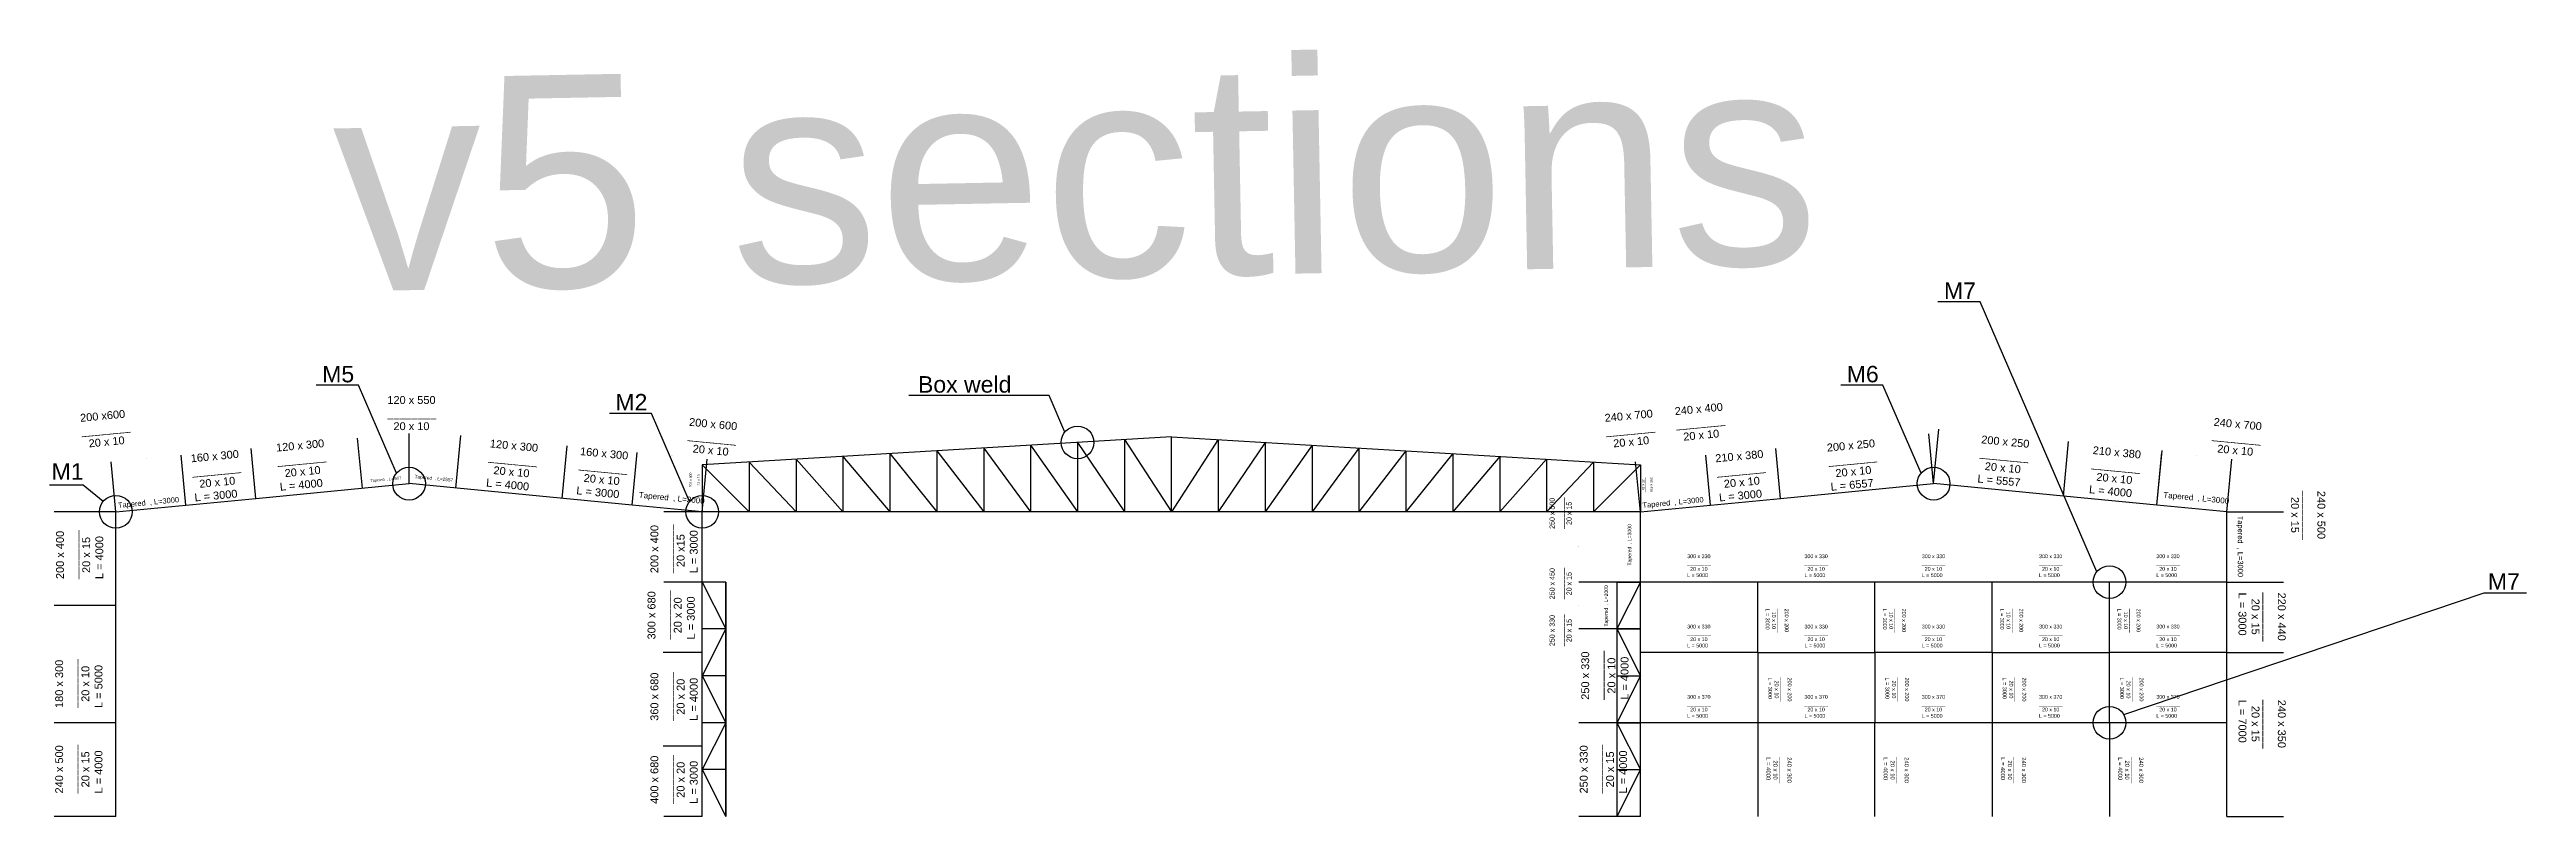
# Model space of a CAD drawing. Header units: inches. Extents: x -15 to 2803056, y 0 to 866270.
# Drawn here: x 1176713 to 1282317, y 245299 to 278021 of the extents above; entities that cross this region are included whole.
import ezdxf

# ---------------------------------------------------------------- set-up
doc = ezdxf.new("R2010")
doc.units = ezdxf.units.IN
doc.header["$LTSCALE"] = 100
doc.header["$MEASUREMENT"] = 0
for name, color, linetype in [('connection', 50, 'Continuous'), ('initial layout', 7, 'Continuous'), ('sections', 3, 'Continuous'), ('text', 3, 'Continuous')]:
    doc.layers.add(name, color=color, linetype=linetype)
doc.styles.get("Standard").update_dxf_attribs({"font": 'arial.ttf'})
doc.dimstyles.new('section', dxfattribs={"dimtxt": 1e-05, "dimasz": 15, "dimexe": 0.0625, "dimexo": 0.0625, "dimgap": 10, "dimtad": 0, "dimtoh": 1, "dimzin": 0, "dimdsep": 46, "dimtxsty": 'Standard', "dimblk": 'OBLIQUE', "dimcen": 0.09, "dimsd1": 1, "dimsd2": 1, "dimclrd": 256, "dimclre": 256, "dimclrt": 256, "dimadec": 0, "dimazin": 0, "dimtfac": 1, "dimtofl": 0, "dimtmove": 0, "dimatfit": 3, "dimfxl": 1, "dimtfillclr": 256, "dimtolj": 1, "dimtzin": 0, "dimlwe": -1, "dimarcsym": 0})

# ---------------------------------------------------------------- blocks, each defined once
blk = doc.blocks.new('*D206')
at = {"layer": 'Defpoints', "color": 0}
for p in [(1176917, 249299), (1179542, 249299), (1179542, 245299)]:
    blk.add_point(p, dxfattribs=at)
at = {"layer": 'sections', "transparency": 16777216}
for p, q in [((1179542, 249299), (1176917, 249299)), ((1179542, 245299), (1176917, 245299))]:
    blk.add_line(p, q, dxfattribs=at)
at = {"layer": 'sections', "transparency": 16777216, "insert": (1176917, 247299), "char_height": 0.00001, "attachment_point": 5, "rotation": 90}
blk.add_mtext('\\A1;4000.00', dxfattribs=at)
blk = doc.blocks.new('_Oblique')
at = {"color": 0, "linetype": 'ByBlock', "lineweight": -2}
blk.add_line((-0.5, -0.5), (0.5, 0.5), dxfattribs=at)
blk = doc.blocks.new('*D207')
at = {"layer": 'Defpoints', "color": 0}
for p in [(1182324, 260711), (1179542, 258299), (1182528, 258585)]:
    blk.add_point(p, dxfattribs=at)
at = {"layer": 'sections', "transparency": 16777216}
for p, q in [((1179542, 258299), (1179338, 260424)), ((1182528, 258585), (1182324, 260711))]:
    blk.add_line(p, q, dxfattribs=at)
at = {"layer": 'sections', "transparency": 16777216, "insert": (1180831, 260567), "char_height": 10, "attachment_point": 5, "rotation": 5.48359}
blk.add_mtext('\\A1;3000.00', dxfattribs=at)
blk = doc.blocks.new('*D208')
at = {"layer": 'Defpoints', "color": 0}
for p in [(1185310, 260997), (1185514, 258872), (1182528, 258585)]:
    blk.add_point(p, dxfattribs=at)
at = {"layer": 'sections', "transparency": 16777216}
for p, q in [((1185514, 258872), (1185310, 260997)), ((1182528, 258585), (1182324, 260711))]:
    blk.add_line(p, q, dxfattribs=at)
at = {"layer": 'sections', "transparency": 16777216, "insert": (1183817, 260854), "char_height": 10, "attachment_point": 5, "rotation": 5.48359}
blk.add_mtext('\\A1;3000.00', dxfattribs=at)
blk = doc.blocks.new('*D209')
at = {"layer": 'Defpoints', "color": 0}
for p in [(1189847, 261433), (1185514, 258872), (1190051, 259308)]:
    blk.add_point(p, dxfattribs=at)
at = {"layer": 'sections', "transparency": 16777216}
for p, q in [((1185514, 258872), (1185310, 260997)), ((1190051, 259308), (1189847, 261433))]:
    blk.add_line(p, q, dxfattribs=at)
at = {"layer": 'sections', "transparency": 16777216, "insert": (1187579, 261215), "char_height": 10, "attachment_point": 5, "rotation": 5.48359}
blk.add_mtext('\\A1;4557.47', dxfattribs=at)
blk = doc.blocks.new('*D198')
at = {"layer": 'Defpoints', "color": 0}
for p in [(1198784, 261111), (1194033, 259308), (1198569, 258872)]:
    blk.add_point(p, dxfattribs=at)
at = {"layer": 'sections', "transparency": 16777216}
for p, q in [((1194033, 259308), (1194248, 261547)), ((1198569, 258872), (1198784, 261111))]:
    blk.add_line(p, q, dxfattribs=at)
at = {"layer": 'sections', "transparency": 16777216, "insert": (1196516, 261329), "char_height": 10, "attachment_point": 5, "rotation": 354.51641}
blk.add_mtext('\\A1;4557.47', dxfattribs=at)
blk = doc.blocks.new('*D210')
at = {"layer": 'Defpoints', "color": 0}
for p in [(1201771, 260825), (1198569, 258872), (1201556, 258585)]:
    blk.add_point(p, dxfattribs=at)
at = {"layer": 'sections', "transparency": 16777216}
for p, q in [((1198569, 258872), (1198784, 261111)), ((1201556, 258585), (1201771, 260825))]:
    blk.add_line(p, q, dxfattribs=at)
at = {"layer": 'sections', "transparency": 16777216, "insert": (1200277, 260968), "char_height": 10, "attachment_point": 5, "rotation": 354.51641}
blk.add_mtext('\\A1;3000.00', dxfattribs=at)
blk = doc.blocks.new('*D211')
at = {"layer": 'Defpoints', "color": 0}
for p in [(1204757, 260538), (1201556, 258585), (1204542, 258299)]:
    blk.add_point(p, dxfattribs=at)
at = {"layer": 'sections', "transparency": 16777216}
for p, q in [((1201556, 258585), (1201771, 260825)), ((1204542, 258299), (1204757, 260538))]:
    blk.add_line(p, q, dxfattribs=at)
at = {"layer": 'sections', "transparency": 16777216, "insert": (1203264, 260681), "char_height": 10, "attachment_point": 5, "rotation": 354.51641}
blk.add_mtext('\\A1;3000.00', dxfattribs=at)
blk = doc.blocks.new('*D212')
at = {"layer": 'Defpoints', "color": 0}
for p in [(1202897, 248299), (1204542, 248299), (1204542, 245299)]:
    blk.add_point(p, dxfattribs=at)
at = {"layer": 'sections', "transparency": 16777216}
for p, q in [((1204542, 248299), (1202897, 248299)), ((1204542, 245299), (1202897, 245299))]:
    blk.add_line(p, q, dxfattribs=at)
at = {"layer": 'sections', "transparency": 16777216, "insert": (1202897, 246799), "char_height": 10, "attachment_point": 5, "rotation": 90}
blk.add_mtext('\\A1;3000.00', dxfattribs=at)
blk = doc.blocks.new('*D213')
at = {"layer": 'Defpoints', "color": 0}
for p in [(1202897, 258299), (1204542, 258299), (1204542, 255299)]:
    blk.add_point(p, dxfattribs=at)
at = {"layer": 'sections', "transparency": 16777216}
for p, q in [((1204542, 258299), (1202897, 258299)), ((1204542, 255299), (1202897, 255299))]:
    blk.add_line(p, q, dxfattribs=at)
at = {"layer": 'sections', "transparency": 16777216, "insert": (1202897, 256799), "char_height": 10, "attachment_point": 5, "rotation": 90}
blk.add_mtext('\\A1;3000.00', dxfattribs=at)
blk = doc.blocks.new('*D199')
at = {"layer": 'Defpoints', "color": 0}
for p in [(1241917, 249299), (1244542, 249299), (1244542, 245299)]:
    blk.add_point(p, dxfattribs=at)
at = {"layer": 'sections', "transparency": 16777216}
for p, q in [((1244542, 249299), (1241917, 249299)), ((1244542, 245299), (1241917, 245299))]:
    blk.add_line(p, q, dxfattribs=at)
at = {"layer": 'sections', "transparency": 16777216, "insert": (1241917, 247299), "char_height": 0.00001, "attachment_point": 5, "rotation": 90}
blk.add_mtext('\\A1;4000.00', dxfattribs=at)
blk = doc.blocks.new('*D200')
at = {"layer": 'Defpoints', "color": 0}
for p in [(1247324, 260711), (1244542, 258299), (1247528, 258585)]:
    blk.add_point(p, dxfattribs=at)
at = {"layer": 'sections', "transparency": 16777216}
for p, q in [((1244542, 258299), (1244338, 260424)), ((1247528, 258585), (1247324, 260711))]:
    blk.add_line(p, q, dxfattribs=at)
at = {"layer": 'sections', "transparency": 16777216, "insert": (1245831, 260567), "char_height": 10, "attachment_point": 5, "rotation": 5.48359}
blk.add_mtext('\\A1;3000.00', dxfattribs=at)
blk = doc.blocks.new('*D201')
at = {"layer": 'Defpoints', "color": 0}
for p in [(1250310, 260997), (1250514, 258872), (1247528, 258585)]:
    blk.add_point(p, dxfattribs=at)
at = {"layer": 'sections', "transparency": 16777216}
for p, q in [((1250514, 258872), (1250310, 260997)), ((1247528, 258585), (1247324, 260711))]:
    blk.add_line(p, q, dxfattribs=at)
at = {"layer": 'sections', "transparency": 16777216, "insert": (1248817, 260854), "char_height": 10, "attachment_point": 5, "rotation": 5.48359}
blk.add_mtext('\\A1;3000.00', dxfattribs=at)
blk = doc.blocks.new('*D202')
at = {"layer": 'Defpoints', "color": 0}
for p in [(1256838, 261624), (1250514, 258872), (1257042, 259499)]:
    blk.add_point(p, dxfattribs=at)
at = {"layer": 'sections', "transparency": 16777216}
for p, q in [((1250514, 258872), (1250310, 260997)), ((1257042, 259499), (1256838, 261624))]:
    blk.add_line(p, q, dxfattribs=at)
at = {"layer": 'sections', "transparency": 16777216, "insert": (1253574, 261311), "char_height": 10, "attachment_point": 5, "rotation": 5.48359}
blk.add_mtext('\\A1;6557.47', dxfattribs=at)
blk = doc.blocks.new('*D203')
at = {"layer": 'Defpoints', "color": 0}
for p in [(1269757, 260538), (1266556, 258585), (1269542, 258299)]:
    blk.add_point(p, dxfattribs=at)
at = {"layer": 'sections', "transparency": 16777216}
for p, q in [((1266556, 258585), (1266771, 260825)), ((1269542, 258299), (1269757, 260538))]:
    blk.add_line(p, q, dxfattribs=at)
at = {"layer": 'sections', "transparency": 16777216, "insert": (1268264, 260681), "char_height": 10, "attachment_point": 5, "rotation": 354.51641}
blk.add_mtext('\\A1;3000.00', dxfattribs=at)
blk = doc.blocks.new('*D214')
at = {"layer": 'Defpoints', "color": 0}
for p in [(1262797, 261293), (1262574, 258968), (1266556, 258585)]:
    blk.add_point(p, dxfattribs=at)
at = {"layer": 'sections', "transparency": 16777216}
for p, q in [((1262574, 258968), (1262797, 261293)), ((1266556, 258585), (1266779, 260911))]:
    blk.add_line(p, q, dxfattribs=at)
at = {"layer": 'sections', "transparency": 16777216, "insert": (1264788, 261102), "char_height": 10, "attachment_point": 5, "rotation": 354.51641}
blk.add_mtext('\\A1;4000.00', dxfattribs=at)
blk = doc.blocks.new('*D215')
at = {"layer": 'Defpoints', "color": 0}
for p in [(1257265, 261824), (1257042, 259499), (1262574, 258968)]:
    blk.add_point(p, dxfattribs=at)
at = {"layer": 'sections', "transparency": 16777216}
for p, q in [((1257042, 259499), (1257265, 261824)), ((1262574, 258968), (1262797, 261293))]:
    blk.add_line(p, q, dxfattribs=at)
at = {"layer": 'sections', "transparency": 16777216, "insert": (1260031, 261558), "char_height": 10, "attachment_point": 5, "rotation": 354.51641}
blk.add_mtext('\\A1;5557.47', dxfattribs=at)
blk = doc.blocks.new('*D216')
at = {"layer": 'Defpoints', "color": 0}
for p in [(1269542, 255299), (1271952, 255299), (1269542, 252299)]:
    blk.add_point(p, dxfattribs=at)
at = {"layer": 'sections', "transparency": 16777216}
for p, q in [((1269542, 255299), (1271952, 255299)), ((1269542, 252299), (1271952, 252299))]:
    blk.add_line(p, q, dxfattribs=at)
at = {"layer": 'sections', "transparency": 16777216, "insert": (1271952, 253799), "char_height": 10, "attachment_point": 5, "rotation": 90}
blk.add_mtext('\\A1;3000.00', dxfattribs=at)
blk = doc.blocks.new('*D217')
at = {"layer": 'Defpoints', "color": 0}
for p in [(1269542, 258299), (1271952, 258299), (1269542, 255299)]:
    blk.add_point(p, dxfattribs=at)
at = {"layer": 'sections', "transparency": 16777216}
for p, q in [((1269542, 258299), (1271952, 258299)), ((1269542, 255299), (1271952, 255299))]:
    blk.add_line(p, q, dxfattribs=at)
at = {"layer": 'sections', "transparency": 16777216, "insert": (1271952, 256799), "char_height": 10, "attachment_point": 5, "rotation": 90}
blk.add_mtext('\\A1;3000.00', dxfattribs=at)
blk = doc.blocks.new('*D218')
at = {"layer": 'Defpoints', "color": 0}
for p in [(1241917, 253299), (1244542, 253299), (1244542, 249299)]:
    blk.add_point(p, dxfattribs=at)
at = {"layer": 'sections', "transparency": 16777216}
for p, q in [((1244542, 253299), (1241917, 253299)), ((1244542, 249299), (1241917, 249299))]:
    blk.add_line(p, q, dxfattribs=at)
at = {"layer": 'sections', "transparency": 16777216, "insert": (1241917, 251299), "char_height": 10, "attachment_point": 5, "rotation": 90}
blk.add_mtext('\\A1;4000.00', dxfattribs=at)
blk = doc.blocks.new('*D219')
at = {"layer": 'Defpoints', "color": 0}
for p in [(1241917, 255299), (1244542, 255299), (1244542, 253299)]:
    blk.add_point(p, dxfattribs=at)
at = {"layer": 'sections', "transparency": 16777216}
for p, q in [((1244542, 255299), (1241917, 255299)), ((1244542, 253299), (1241917, 253299))]:
    blk.add_line(p, q, dxfattribs=at)
at = {"layer": 'sections', "transparency": 16777216, "insert": (1241917, 254299), "char_height": 10, "attachment_point": 5, "rotation": 90}
blk.add_mtext('\\A1;2000.00', dxfattribs=at)
blk = doc.blocks.new('*D220')
at = {"layer": 'Defpoints', "color": 0}
for p in [(1241917, 258299), (1244542, 258299), (1244542, 255299)]:
    blk.add_point(p, dxfattribs=at)
at = {"layer": 'sections', "transparency": 16777216}
for p, q in [((1244542, 258299), (1241917, 258299)), ((1244542, 255299), (1241917, 255299))]:
    blk.add_line(p, q, dxfattribs=at)
at = {"layer": 'sections', "transparency": 16777216, "insert": (1241917, 256799), "char_height": 10, "attachment_point": 5, "rotation": 90}
blk.add_mtext('\\A1;3000.00', dxfattribs=at)
blk = doc.blocks.new('*D221')
at = {"layer": 'Defpoints', "color": 0}
for p in [(1176917, 258299), (1179542, 258299), (1179542, 254299)]:
    blk.add_point(p, dxfattribs=at)
at = {"layer": 'sections', "transparency": 16777216}
for p, q in [((1179542, 258299), (1176917, 258299)), ((1179542, 254299), (1176917, 254299))]:
    blk.add_line(p, q, dxfattribs=at)
at = {"layer": 'sections', "transparency": 16777216, "insert": (1176917, 256299), "char_height": 10, "attachment_point": 5, "rotation": 90}
blk.add_mtext('\\A1;4000.00', dxfattribs=at)
blk = doc.blocks.new('*D222')
at = {"layer": 'Defpoints', "color": 0}
for p in [(1269542, 252299), (1271952, 252299), (1269542, 245299)]:
    blk.add_point(p, dxfattribs=at)
at = {"layer": 'sections', "transparency": 16777216}
for p, q in [((1269542, 252299), (1271952, 252299)), ((1269542, 245299), (1271952, 245299))]:
    blk.add_line(p, q, dxfattribs=at)
at = {"layer": 'sections', "transparency": 16777216, "insert": (1271952, 248799), "char_height": 10, "attachment_point": 5, "rotation": 90}
blk.add_mtext('\\A1;7000.00', dxfattribs=at)
blk = doc.blocks.new('*D233')
at = {"layer": 'Defpoints', "color": 0}
for p in [(1202871, 252299), (1204542, 252299), (1204542, 248299)]:
    blk.add_point(p, dxfattribs=at)
at = {"layer": 'sections', "transparency": 16777216}
for p, q in [((1204542, 252299), (1202871, 252299)), ((1204542, 248299), (1202871, 248299))]:
    blk.add_line(p, q, dxfattribs=at)
at = {"layer": 'sections', "transparency": 16777216, "insert": (1202871, 250299), "char_height": 0.00001, "attachment_point": 5, "rotation": 90}
blk.add_mtext('\\A1;4000.00', dxfattribs=at)

msp = doc.modelspace()

# ---------------------------------------------------------------- linework, layer by layer
at = {"layer": 'connection'}
for p, q in [((1259024.28, 267256.593), (1257227.896, 267256.593)), ((1264003.234, 255741.468), (1259024.28, 267256.593)), ((1189879.829, 263696.015), (1188083.445, 263696.015)), ((1191503.234, 259941.468), (1189879.829, 263696.015)), ((1219331.254, 263255.595), (1213350.635, 263255.595)), ((1220003.234, 261701.468), (1219331.254, 263255.595)), ((1254879.829, 263696.015), (1253083.445, 263696.015)), ((1256503.234, 259941.468), (1254879.829, 263696.015)), ((1202379.829, 262496.015), (1200583.445, 262496.015)), ((1204003.234, 258741.468), (1202379.829, 262496.015)), ((1178153.886, 259439.78), (1176713.259, 259439.78)), ((1179003.234, 258741.468), (1178153.886, 259439.78)), ((1265147.176, 249644.591), (1280520.755, 254843.704)), ((1280520.755, 254843.704), (1282317.138, 254843.704))]:
    msp.add_line(p, q, dxfattribs=at)
for centre in [(1220541.808, 261258.666), (1192041.808, 259498.666), (1257041.808, 259498.666), (1179541.808, 258298.666), (1204541.808, 258298.666), (1264541.808, 255298.666), (1264541.808, 249298.666)]:
    msp.add_circle(centre, 697.234, dxfattribs=at)
at = {"layer": 'initial layout'}
for p, q in [((1224541.808, 261498.666), (1204541.808, 260298.666)), ((1214541.808, 260898.666), (1214541.808, 258298.666)), ((1214541.808, 260898.666), (1216541.808, 258298.666)), ((1216541.808, 261018.666), (1216541.808, 258298.666)), ((1216541.808, 261018.666), (1218541.808, 258298.666)), ((1218541.808, 261138.666), (1218541.808, 258298.666)), ((1218541.808, 261138.666), (1220541.808, 258298.666)), ((1220541.808, 261258.666), (1220541.808, 258298.666)), ((1220541.808, 261258.666), (1222541.808, 258298.666)), ((1222541.808, 261378.666), (1222541.808, 258298.666)), ((1222541.808, 261378.666), (1224541.808, 258298.666)), ((1224541.808, 258298.666), (1224541.808, 261498.666)), ((1224541.808, 258298.666), (1224541.808, 261498.666)), ((1224541.808, 261498.666), (1244541.808, 260298.666)), ((1226541.808, 261378.666), (1224541.808, 258298.666)), ((1226541.808, 261378.666), (1226541.808, 258298.666)), ((1228541.808, 261258.666), (1226541.808, 258298.666)), ((1228541.808, 261258.666), (1228541.808, 258298.666)), ((1230541.808, 261138.666), (1228541.808, 258298.666)), ((1230541.808, 261138.666), (1230541.808, 258298.666)), ((1232541.808, 261018.666), (1230541.808, 258298.666)), ((1232541.808, 261018.666), (1232541.808, 258298.666)), ((1234541.808, 260898.666), (1232541.808, 258298.666)), ((1234541.808, 260898.666), (1234541.808, 258298.666)), ((1204541.808, 260298.666), (1204541.808, 258298.666)), ((1204541.808, 260298.666), (1206541.808, 258298.666)), ((1206541.808, 260418.666), (1206541.808, 258298.666)), ((1206541.808, 260418.666), (1208541.808, 258298.666)), ((1208541.808, 260538.666), (1208541.808, 258298.666)), ((1208541.808, 260538.666), (1210541.808, 258298.666)), ((1210541.808, 260658.666), (1210541.808, 258298.666)), ((1210541.808, 260658.666), (1212541.808, 258298.666)), ((1212541.808, 260778.666), (1212541.808, 258298.666)), ((1212541.808, 260778.666), (1214541.808, 258298.666)), ((1236541.808, 260778.666), (1234541.808, 258298.666)), ((1236541.808, 260778.666), (1236541.808, 258298.666)), ((1238541.808, 260658.666), (1236541.808, 258298.666)), ((1238541.808, 260658.666), (1238541.808, 258298.666)), ((1240541.808, 260538.666), (1238541.808, 258298.666)), ((1240541.808, 260538.666), (1240541.808, 258298.666)), ((1242541.808, 260418.666), (1240541.808, 258298.666)), ((1242541.808, 260418.666), (1242541.808, 258298.666)), ((1244541.808, 260298.666), (1242541.808, 258298.666)), ((1244541.808, 260298.666), (1244541.808, 258298.666)), ((1182528.078, 258585.348), (1185514.349, 258872.03)), ((1185514.349, 258872.03), (1192041.808, 259498.666)), ((1196578.419, 259063.151), (1192041.808, 259498.666)), ((1201555.537, 258585.348), (1196578.419, 259063.151)), ((1247528.078, 258585.348), (1250514.349, 258872.03)), ((1250514.349, 258872.03), (1257041.808, 259498.666)), ((1262573.842, 258967.59), (1257041.808, 259498.666)), ((1266555.537, 258585.348), (1262573.842, 258967.59)), ((1179541.808, 258298.666), (1182528.078, 258585.348)), ((1179541.808, 252298.666), (1179541.808, 258298.666)), ((1204541.808, 258298.666), (1201555.537, 258585.348)), ((1244541.808, 258298.666), (1204541.808, 258298.666)), ((1204541.808, 255298.666), (1204541.808, 258298.666)), ((1244541.808, 258298.666), (1247528.078, 258585.348)), ((1244541.808, 255298.666), (1244541.808, 258298.666)), ((1269541.808, 258298.666), (1266555.537, 258585.348)), ((1269541.808, 255298.666), (1269541.808, 258298.666)), ((1205541.808, 255298.666), (1204541.808, 255298.666)), ((1204541.808, 255298.666), (1205541.808, 253298.666)), ((1204541.808, 252298.666), (1204541.808, 255298.666)), ((1205541.808, 255298.666), (1205541.808, 245298.666)), ((1205541.808, 245298.666), (1205541.808, 255298.666)), ((1243541.808, 255298.666), (1244541.808, 255298.666)), ((1244541.808, 255298.666), (1243541.808, 253298.666)), ((1243541.808, 255298.666), (1243541.808, 245298.666)), ((1243541.808, 255298.666), (1243541.808, 245298.666)), ((1244541.808, 253298.666), (1244541.808, 255298.666)), ((1249541.808, 255298.666), (1244541.808, 255298.666)), ((1249541.808, 252298.666), (1249541.808, 255298.666)), ((1254541.808, 255298.666), (1249541.808, 255298.666)), ((1254541.808, 252298.666), (1254541.808, 255298.666)), ((1259541.808, 255298.666), (1254541.808, 255298.666)), ((1259541.808, 252298.666), (1259541.808, 255298.666)), ((1264541.808, 255298.666), (1259541.808, 255298.666)), ((1264541.808, 252298.666), (1264541.808, 255298.666)), ((1269541.808, 255298.666), (1264541.808, 255298.666)), ((1269541.808, 252298.666), (1269541.808, 255298.666)), ((1205541.808, 253298.666), (1204541.808, 253298.666)), ((1205541.808, 253298.666), (1204541.808, 251298.666)), ((1243541.808, 253298.666), (1244541.808, 253298.666)), ((1243541.808, 253298.666), (1244541.808, 251298.666)), ((1244541.808, 249298.666), (1244541.808, 253298.666)), ((1179541.808, 249298.666), (1179541.808, 252298.666)), ((1204541.808, 248298.666), (1204541.808, 252298.666)), ((1249541.808, 252298.666), (1244541.808, 252298.666)), ((1249541.808, 252298.666), (1249541.808, 249298.666)), ((1249541.808, 252298.666), (1249541.808, 249298.666)), ((1249541.808, 252298.666), (1254541.808, 252298.666)), ((1259541.808, 252298.666), (1254541.808, 252298.666)), ((1254541.808, 252298.666), (1254541.808, 249298.666)), ((1254541.808, 252298.666), (1254541.808, 249298.666)), ((1259541.808, 252298.666), (1259541.808, 249298.666)), ((1259541.808, 252298.666), (1259541.808, 249298.666)), ((1259541.808, 252298.666), (1264541.808, 252298.666)), ((1269541.808, 252298.666), (1264541.808, 252298.666)), ((1264541.808, 249298.666), (1264541.808, 252298.666)), ((1269541.808, 245298.666), (1269541.808, 252298.666)), ((1205541.808, 251298.666), (1204541.808, 251298.666)), ((1204541.808, 251298.666), (1205541.808, 249298.666)), ((1243541.808, 251298.666), (1244541.808, 251298.666)), ((1244541.808, 251298.666), (1243541.808, 249298.666)), ((1179541.808, 245298.666), (1179541.808, 249298.666)), ((1205541.808, 249298.666), (1204541.808, 249298.666)), ((1205541.808, 249298.666), (1204541.808, 247298.666)), ((1243541.808, 249298.666), (1242541.808, 249298.666)), ((1243541.808, 249298.666), (1244541.808, 249298.666)), ((1243541.808, 249298.666), (1244541.808, 247298.666)), ((1249541.808, 249298.666), (1244541.808, 249298.666)), ((1244541.808, 245298.666), (1244541.808, 249298.666)), ((1249541.808, 249298.666), (1249541.808, 245298.666)), ((1254541.808, 249298.666), (1249541.808, 249298.666)), ((1259541.808, 249298.666), (1254541.808, 249298.666)), ((1254541.808, 245298.666), (1254541.808, 249298.666)), ((1259541.808, 249298.666), (1259541.808, 245298.666)), ((1264541.808, 249298.666), (1259541.808, 249298.666)), ((1269541.808, 249298.666), (1264541.808, 249298.666)), ((1264541.808, 249298.666), (1264541.808, 245298.666)), ((1204541.808, 245298.666), (1204541.808, 248298.666)), ((1205541.808, 247298.666), (1204541.808, 247298.666)), ((1204541.808, 247298.666), (1205541.808, 245298.666)), ((1243541.808, 247298.666), (1244541.808, 247298.666)), ((1244541.808, 247298.666), (1243541.808, 245298.666))]:
    msp.add_line(p, q, dxfattribs=at)
at = {"layer": 'sections'}
msp.add_line((1192041.808, 259498.666), (1192041.808, 261643.609), dxfattribs=at)

# ---------------------------------------------------------------- texts
at = {"layer": 'connection'}
for s, p in [('M7', (1257481.96, 267383.173)), ('M5', (1188337.508, 263822.595)), ('Box weld', (1213739.613, 263382.176)), ('M6', (1253337.508, 263822.595)), ('M2', (1200837.508, 262622.595)), ('M1', (1176801.102, 259668.003)), ('M7', (1280671.008, 254970.284))]:
    msp.add_text(s, height=702.7444, dxfattribs=at).set_placement(p)
at = {"layer": 'sections'}
for s, height, rotation, p in [('Tapered  , L=2557', 115.68816, 5.48359044, (1190399.463, 259562.926)), ('Tapered  , L=2557', 143.81331, 354.51640955, (1192274.194, 259735.348)), ('Tapered  , L=3000', 228.35228, 5.48359044, (1179640.04, 258459.871)), ('Tapered  , L=3000', 246.10008, 354.51640955, (1201826.975, 258903.197)), ('Tapered  , L=3000', 228.35228, 5.48359044, (1244640.04, 258459.871)), ('Tapered  , L=3000', 246.10008, 354.51640955, (1266826.975, 258903.197)), ('Tapered  , L=3000', 154.26103, 90, (1244153.392, 256005.565)), ('Tapered  , L=3000', 228.35228, 270, (1270010.293, 258131.619)), ('Tapered  , L=2000', 154.26103, 90, (1243153.779, 253401.36))]:
    msp.add_text(s, height=height, rotation=rotation, dxfattribs=at).set_placement(p)
at = {"layer": 'sections', "attachment_point": 1}
for s, width, gutter_width, insert, char_height in [('120 x 550\\P________\\P  20 x 10', 2043.53838, 1676.963, (1191115.346, 263235.42), 335.3927), ('300 x 330\\P________\\P  20 x 10\\PL = 5000', 984.82342, 808.163, (1246536.585, 256481.879), 161.6327), ('300 x 330\\P________\\P  20 x 10\\PL = 5000', 984.82342, 808.163, (1251536.585, 256481.879), 161.6327), ('300 x 330\\P________\\P  20 x 10\\PL = 5000', 984.82342, 808.163, (1256536.585, 256481.879), 161.6327), ('300 x 330\\P________\\P  20 x 10\\PL = 5000', 984.82342, 808.163, (1261536.585, 256481.879), 161.6327), ('300 x 330\\P________\\P  20 x 10\\PL = 5000', 984.82342, 808.163, (1266536.585, 256481.879), 161.6327), ('300 x 330\\P________\\P  20 x 10\\PL = 5000', 984.82342, 808.163, (1246536.585, 253481.879), 161.6327), ('300 x 330\\P________\\P  20 x 10\\PL = 5000', 984.82342, 808.163, (1251536.585, 253481.879), 161.6327), ('300 x 330\\P________\\P  20 x 10\\PL = 5000', 984.82342, 808.163, (1256536.585, 253481.879), 161.6327), ('300 x 330\\P________\\P  20 x 10\\PL = 5000', 984.82342, 808.163, (1261536.585, 253481.879), 161.6327), ('300 x 330\\P________\\P  20 x 10\\PL = 5000', 984.82342, 808.163, (1266536.585, 253481.879), 161.6327), ('300 x 370\\P________\\P  20 x 10\\PL = 5000', 984.82342, 808.163, (1246536.585, 250481.879), 161.6327), ('300 x 370\\P________\\P  20 x 10\\PL = 5000', 984.82342, 808.163, (1251536.585, 250481.879), 161.6327), ('300 x 370\\P________\\P  20 x 10\\PL = 5000', 984.82342, 808.163, (1256536.585, 250481.879), 161.6327), ('300 x 370\\P________\\P  20 x 10\\PL = 5000', 984.82342, 808.163, (1261536.585, 250481.879), 161.6327), ('300 x 370\\P________\\P  20 x 10\\PL = 5000', 984.82342, 808.163, (1266536.585, 250481.879), 161.6327)]:
    msp.add_mtext_dynamic_manual_height_columns(s, width=width, gutter_width=gutter_width, heights=[0], dxfattribs=dict(at, insert=insert, char_height=char_height))
for s, width, gutter_width, insert, char_height, rotation in [('200 x600\\P________\\P  20 x 10', 2043.53838, 1676.963, (1177999.975, 262466.834), 335.3927, 5.48359044), ('200 x 600\\P________\\P  20 x 10', 2043.53838, 1676.963, (1204000.089, 262304.974), 335.3927, 354.51640956), ('240 x 700\\P________\\P  20 x 10', 2043.53838, 1676.963, (1242999.975, 262466.834), 335.3927, 5.48359044), ('240 x 400\\P________\\P  20 x 10', 2043.53838, 1676.963, (1245986.24, 262753.578), 335.3927, 5.48359044), ('240 x 700\\P________\\P  20 x 10', 2043.53838, 1676.963, (1269000.089, 262304.974), 335.3927, 354.51640956), ('160 x 300\\P________\\P  20 x 10\\PL = 3000', 2043.53838, 1676.963, (1182717.179, 260741.856), 335.3927, 5.48359044), ('120 x 300\\P________\\P  20 x 10\\PL = 4000', 2043.53838, 1676.963, (1186354.599, 261198.515), 335.3927, 5.48359044), ('120 x 300\\P________\\P  20 x 10\\PL = 4000', 2043.53838, 1676.963, (1195507.918, 261383.012), 335.3927, 354.51640956), ('160 x 300\\P________\\P  20 x 10\\PL = 3000', 2043.53838, 1676.963, (1199353.661, 261053.733), 335.3927, 354.51640956), ('210 x 380\\P________\\P  20 x 10\\PL = 3000', 2043.53838, 1676.963, (1247717.179, 260741.856), 335.3927, 5.48359044), ('200 x 250\\P________\\P  20 x 10\\PL = 6557', 2043.53838, 1676.963, (1252474.044, 261198.515), 335.3927, 5.48359044), ('200 x 250\\P________\\P  20 x 10\\PL = 5557', 2043.53838, 1676.963, (1259090.44, 261556.029), 335.3927, 354.51640956), ('210 x 380\\P________\\P  20 x 10\\PL = 4000', 2043.53838, 1676.963, (1263847.305, 261099.37), 335.3927, 354.51640956), ('200 x 400\\P________\\P  20 x 15', 623.06837, 511.301, (1203992.751, 259341.073), 102.2602, 90), ('250 x 500\\P________\\P  20 x 15', 1320.51882, 1083.641, (1240666.466, 257567.201), 216.7282, 90), ('200 x 400\\P________\\P  20 x 15', 623.06837, 511.301, (1245066.876, 259765.844), 102.2602, 270), ('240 x 500\\P________\\P  20 x 15', 2043.53838, 1676.963, (1273739.513, 259191.577), 335.3927, 270), ('200 x 400\\P________\\P  20 x15\\PL = 3000', 2043.53838, 1676.963, (1202333.859, 255677.389), 335.3927, 90), ('200 x 400\\P________\\P  20 x 15\\PL = 4000', 2043.53838, 1676.963, (1176990.919, 255428.153), 335.3927, 90), ('250 x 450\\P________\\P  20 x 15', 1320.51882, 1083.641, (1240666.529, 254567.201), 216.7282, 90), ('300 x {\\fArial|b0|i0|c178|p34;6}80\\P________\\P  20 x {\\fArial|b0|i0|c178|p34;20}\\PL = 3000', 2043.53838, 1676.963, (1202209.913, 252852.274), 335.39269, 90), ('220 x 440\\P________\\P  20 x 15\\PL = 3000', 2043.53838, 1676.963, (1272052.878, 254851.761), 335.3927, 270), ('250 x 330\\P________\\P  20 x 15', 1320.51882, 1083.641, (1240666.529, 252567.201), 216.7282, 90), ('200 x 200\\P________\\P  10 x 10\\PL = 3000', 993.66214, 815.417, (1250859.651, 254164.19), 163.0833, 270), ('200 x 200\\P________\\P  10 x 10\\PL = 3000', 993.66214, 815.417, (1255859.651, 254164.19), 163.0833, 270), ('200 x 200\\P________\\P  10 x 10\\PL = 3000', 993.66214, 815.417, (1260859.651, 254164.19), 163.0833, 270), ('200 x 200\\P________\\P  10 x 10\\PL = 3000', 993.66214, 815.417, (1265859.651, 254164.19), 163.0833, 270), ('180 x 300\\P________\\P  20 x 10\\PL = 5000', 2043.53838, 1676.963, (1176955.893, 249928.731), 335.3927, 90), ('360 x {\\fArial|b0|i0|c178|p34;68}0\\P________\\P  20 x {\\fArial|b0|i0|c178|p34;20}\\PL = 4000', 2043.53838, 1676.963, (1202333.859, 249380.312), 335.39269, 90), ('250 x 330\\P________\\P  20 x 10\\PL = 4000', 2043.53838, 1676.963, (1242019.385, 250280.254), 335.3927, 90), ('200 x 200\\P________\\P  20 x 10\\PL = 3000', 1013.75745, 831.907, (1250988.074, 251227.713), 166.3814, 270), ('200 x 200\\P________\\P  20 x 10\\PL = 3000', 1013.75745, 831.907, (1255988.074, 251227.713), 166.3814, 270), ('200 x 200\\P________\\P  20 x 10\\PL = 3000', 1013.75745, 831.907, (1260988.074, 251227.713), 166.3814, 270), ('200 x 200\\P________\\P  20 x 10\\PL = 3000', 1013.75745, 831.907, (1265988.074, 251227.713), 166.3814, 270), ('240 x 350\\P________\\P  20 x 15\\PL = 7000', 2043.53838, 1676.963, (1272052.878, 250279.093), 335.3927, 270), ('240 x 500\\P________\\P  20 x 15\\PL = 4000', 2043.53838, 1676.963, (1176955.893, 246280.254), 335.3927, 90), ('250 x 330\\P________\\P  20 x 15\\PL = 4000', 2043.53838, 1676.963, (1241955.893, 246280.254), 335.3927, 90), ('\\pxt0;400 x {\\fArial|b0|i0|c178|p34;68}0\\P\\ptz;________\\P  20 x {\\fArial|b0|i0|c178|p34;20}\\PL = 3000', 2043.53838, 1676.963, (1202333.859, 245838.724), 335.39269, 90), ('240 x 300\\P________\\P  20 x 10\\PL = 4000', 1091.7391, 895.9, (1250982.847, 247828.152), 179.18, 270), ('240 x 300\\P________\\P  20 x 10\\PL = 4000', 1091.7391, 895.9, (1255982.847, 247828.152), 179.18, 270), ('240 x 300\\P________\\P  20 x 10\\PL = 4000', 1091.7391, 895.9, (1260982.847, 247828.152), 179.18, 270), ('240 x 300\\P________\\P  20 x 10\\PL = 4000', 1091.7391, 895.9, (1265982.847, 247828.152), 179.18, 270)]:
    msp.add_mtext_dynamic_manual_height_columns(s, width=width, gutter_width=gutter_width, heights=[0], dxfattribs=dict(at, insert=insert, char_height=char_height, rotation=rotation))
at = {"layer": 'text'}
msp.add_text('v5 sections', height=9060.4183, rotation=1.07094405, dxfattribs=at).set_placement((1188901.114, 267694.328))

# ---------------------------------------------------------------- dimensions: what is measured, and where the dimension line sits
at = {"layer": 'sections'}
for p1, p2, distance, picture, middle in [((1182528.078, 258585.348), (1185514.349, 258872.03), 2135.002, '*D208', (1183817.192, 260853.92)), ((1185514.349, 258872.03), (1190050.96, 259307.544), 2135.065, '*D209', (1187578.627, 261215.081)), ((1194032.655, 259307.544), (1198569.266, 258872.03), 2249.442, '*D198', (1196515.919, 261328.935)), ((1198569.266, 258872.03), (1201555.537, 258585.348), 2249.505, '*D210', (1200277.366, 260967.899)), ((1247528.078, 258585.348), (1250514.349, 258872.03), 2135.002, '*D201', (1248817.192, 260853.92)), ((1250514.349, 258872.03), (1257041.808, 259498.666), 2135.065, '*D202', (1253574.05, 261310.642)), ((1262573.842, 258967.59), (1257041.808, 259498.666), -2335.861, '*D215', (1260031.041, 261558.299)), ((1266555.537, 258585.348), (1262573.842, 258967.59), -2335.799, '*D214', (1264787.9, 261101.578)), ((1179541.808, 258298.666), (1182528.078, 258585.348), 2134.94, '*D207', (1180830.927, 260567.176)), ((1201555.537, 258585.348), (1204541.808, 258298.666), 2249.567, '*D211', (1203263.642, 260681.279)), ((1244541.808, 258298.666), (1247528.078, 258585.348), 2134.94, '*D200', (1245830.927, 260567.176)), ((1266555.537, 258585.348), (1269541.808, 258298.666), 2249.567, '*D203', (1268263.642, 260681.279))]:
    dim = msp.add_aligned_dim(p1=p1, p2=p2, distance=distance, dimstyle='section', override={"dimtxt": 10}, dxfattribs=at)
    dim.commit()
    dim.dimension.update_dxf_attribs({"geometry": picture, "text_midpoint": middle})
for base, p1, p2, picture, middle in [((1176916.762, 258298.666), (1179541.808, 254298.666), (1179541.808, 258298.666), '*D221', (1176916.762, 256298.666)), ((1202897.086, 258298.666), (1204541.808, 255298.666), (1204541.808, 258298.666), '*D213', (1202897.086, 256798.666)), ((1241916.637, 258298.666), (1244541.808, 255298.666), (1244541.808, 258298.666), '*D220', (1241916.637, 256798.666)), ((1271952.019, 258298.666), (1269541.808, 255298.666), (1269541.808, 258298.666), '*D217', (1271952.019, 256798.666)), ((1241916.7, 255298.666), (1244541.808, 253298.666), (1244541.808, 255298.666), '*D219', (1241916.7, 254298.666)), ((1271951.957, 255298.666), (1269541.808, 252298.666), (1269541.808, 255298.666), '*D216', (1271951.957, 253798.666)), ((1241916.762, 253298.666), (1244541.808, 249298.666), (1244541.808, 253298.666), '*D218', (1241916.762, 251298.666)), ((1271952.019, 252298.666), (1269541.808, 245298.666), (1269541.808, 252298.666), '*D222', (1271952.019, 248798.666)), ((1202897.274, 248298.666), (1204541.808, 245298.666), (1204541.808, 248298.666), '*D212', (1202897.274, 246798.666))]:
    dim = msp.add_linear_dim(base=base, p1=p1, p2=p2, angle=90, dimstyle='section', override={"dimtxt": 10}, dxfattribs=at)
    dim.commit()
    dim.dimension.update_dxf_attribs({"geometry": picture, "text_midpoint": middle})
for base, p1, p2, picture, middle in [((1202870.844, 252298.666), (1204541.808, 248298.666), (1204541.808, 252298.666), '*D233', (1202870.844, 250298.666)), ((1176916.825, 249298.666), (1179541.808, 245298.666), (1179541.808, 249298.666), '*D206', (1176916.825, 247298.666)), ((1241916.825, 249298.666), (1244541.808, 245298.666), (1244541.808, 249298.666), '*D199', (1241916.825, 247298.666))]:
    dim = msp.add_linear_dim(base=base, p1=p1, p2=p2, angle=90, dimstyle='section', dxfattribs=at)
    dim.commit()
    dim.dimension.update_dxf_attribs({"geometry": picture, "text_midpoint": middle})

doc.saveas('drawing.dxf')
